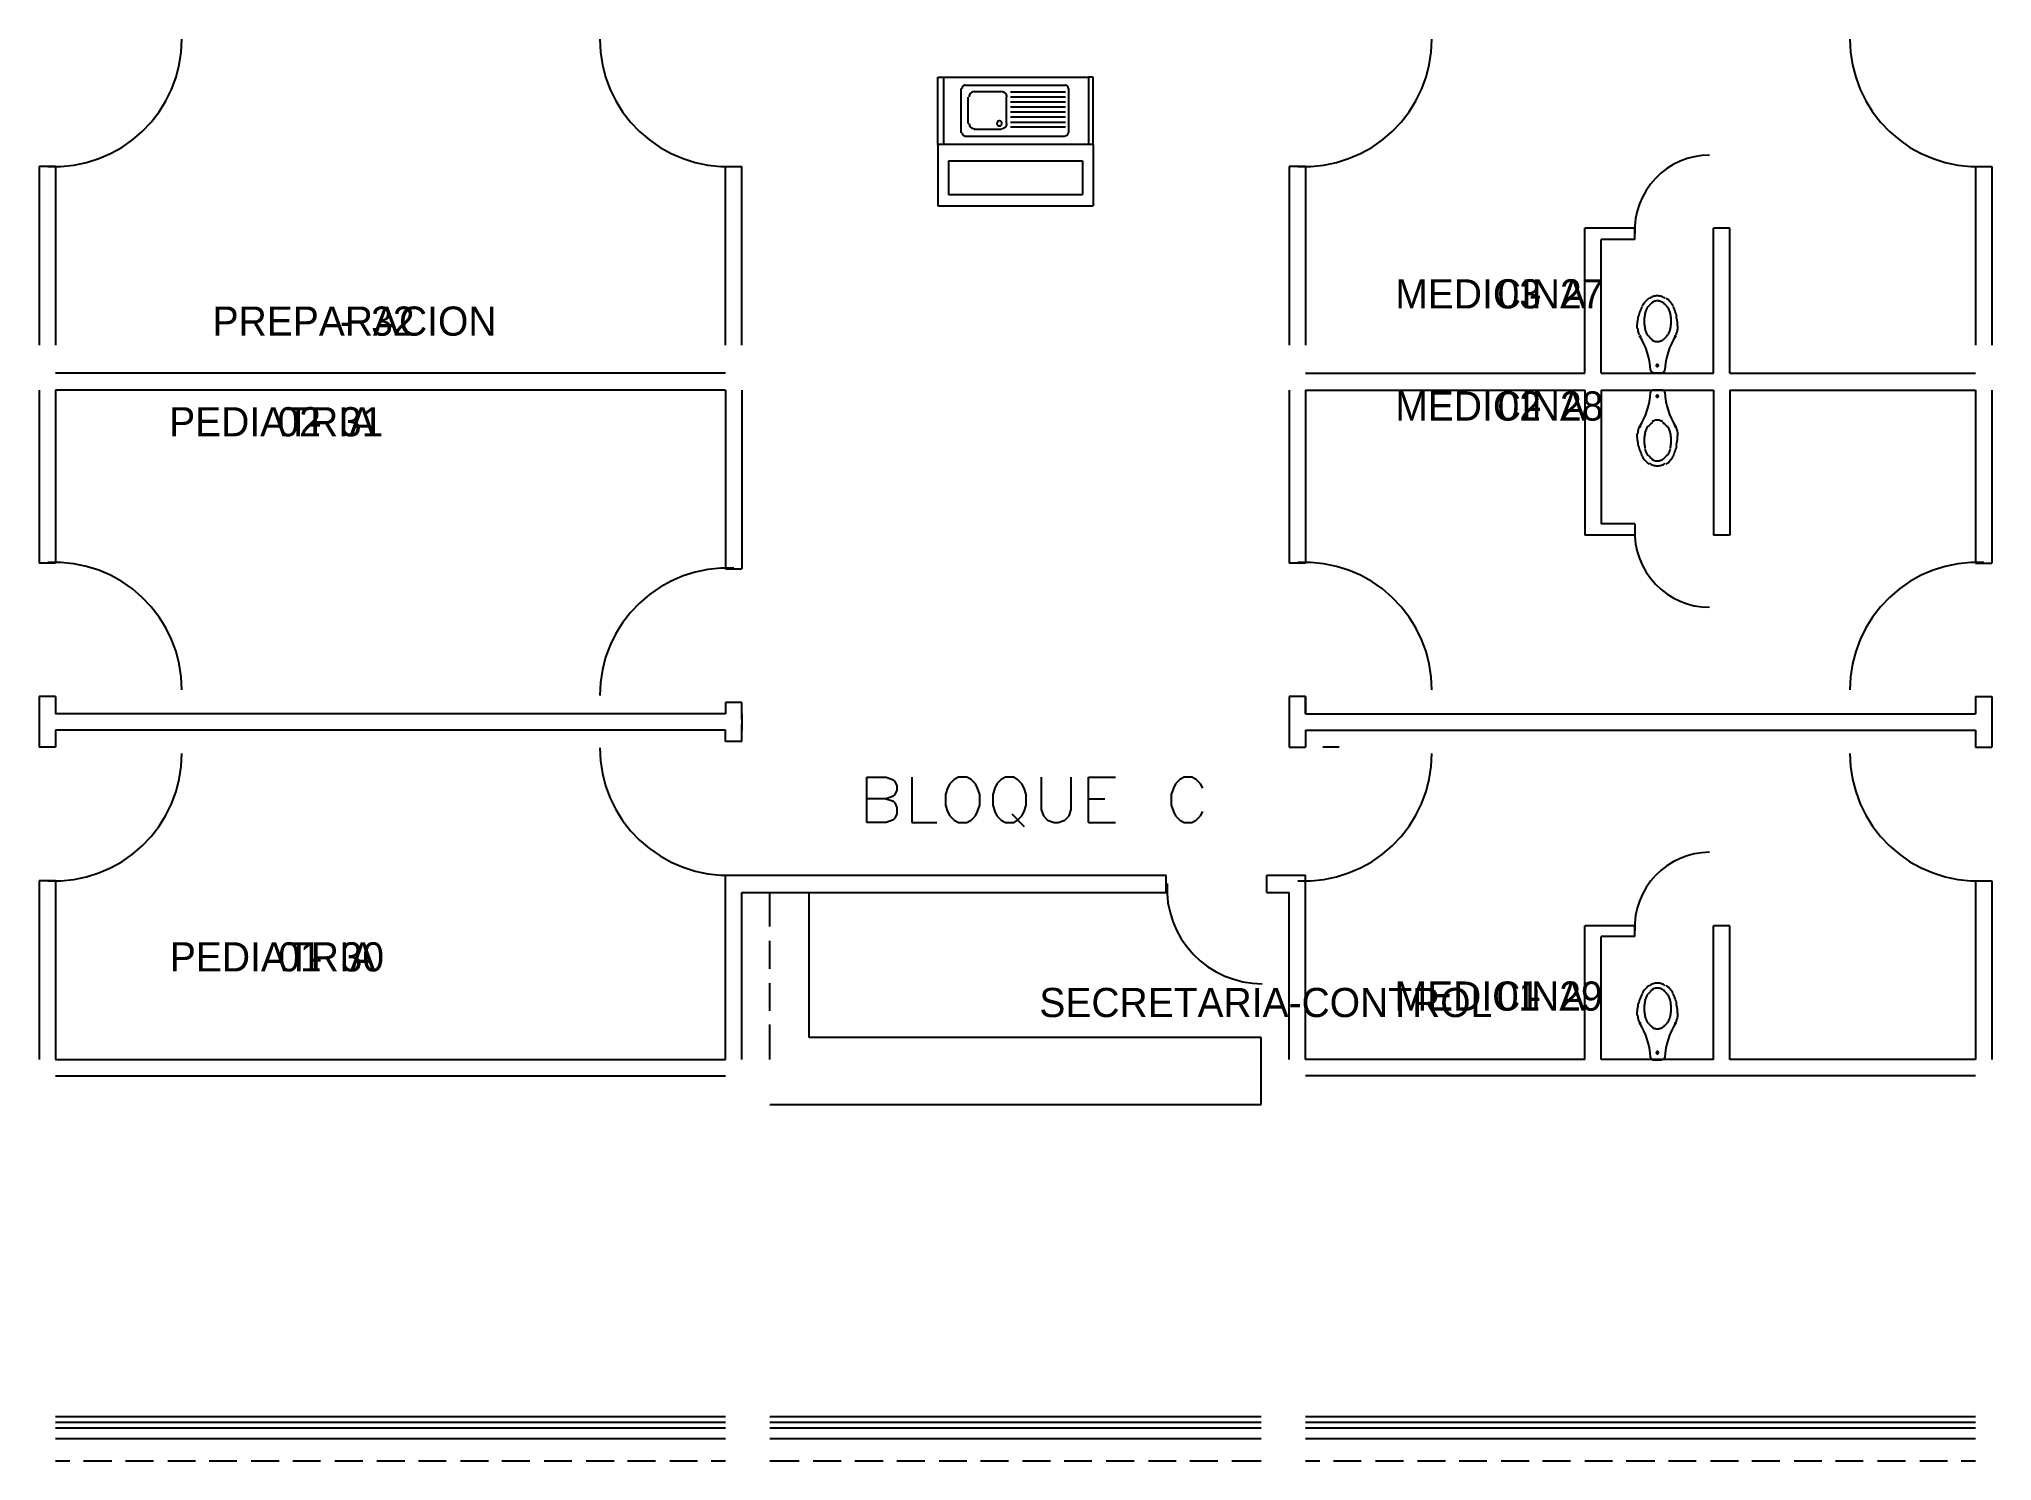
# Model space of a CAD drawing. Header units: metres. Extents: x 0 to 61, y 0 to 90.7.
# Drawn here: x 5.09 to 18.48, y 56.13 to 65.88 of the extents above; entities that cross this region are included whole.
import ezdxf

# ---------------------------------------------------------------- set-up
doc = ezdxf.new("R2010")
doc.units = ezdxf.units.M
for name, color, linetype in [('MURO_REAL', 7, 'Continuous'), ('PUERTA_REAL', 7, 'Continuous'), ('ROTULO_REAL', 7, 'Continuous')]:
    doc.layers.add(name, color=color, linetype=linetype)

msp = doc.modelspace()

# ---------------------------------------------------------------- texts
at = {"layer": 'ROTULO_REAL'}
for s, p in [('MEDICINA', (14.389, 64.033)), ('03', (15.09, 64.033)), ('27', (15.518, 64.033)), ('PREPARACION', (6.279, 63.846)), ('32', (7.366, 63.846)), ('-', (15.304, 64.033)), ('-', (7.152, 63.846)), ('PEDIATRIA', (5.981, 63.156)), ('02', (6.724, 63.156)), ('31', (7.152, 63.156)), ('MEDICINA', (14.389, 63.264)), ('02', (15.09, 63.264)), ('-', (15.304, 63.264)), ('28', (15.518, 63.264)), ('-', (6.938, 63.156)), ('PEDIATRIA', (5.986, 59.487)), ('01', (6.729, 59.487)), ('30', (7.157, 59.487)), ('-', (6.943, 59.487)), ('SECRETARIA-CONTROL', (11.948, 59.174)), ('MEDICINA', (14.384, 59.218)), ('01', (15.085, 59.218)), ('29', (15.513, 59.218)), ('-', (15.299, 59.218))]:
    msp.add_text(s, height=0.2, dxfattribs=at).set_placement(p)

# ---------------------------------------------------------------- linework, layer by layer
at = {"layer": 'MURO_REAL'}
for p, q in [((11.251, 65.158), (11.251, 65.618)), ((11.251, 65.618), (11.29, 65.618)), ((11.29, 65.618), (12.284, 65.618)), ((11.29, 65.618), (11.29, 65.158)), ((12.318, 65.618), (12.284, 65.618)), ((12.284, 65.618), (12.284, 65.158)), ((12.318, 65.158), (12.318, 65.618)), ((11.412, 65.236), (11.412, 65.54)), ((11.437, 65.564), (12.122, 65.564)), ((11.5, 65.52), (11.687, 65.52)), ((12.127, 65.515), (11.75, 65.515)), ((12.147, 65.54), (12.147, 65.236)), ((11.461, 65.3), (11.461, 65.481)), ((11.721, 65.481), (11.721, 65.3)), ((12.127, 65.481), (11.75, 65.481)), ((12.127, 65.447), (11.75, 65.447)), ((12.127, 65.412), (11.75, 65.412)), ((12.127, 65.378), (11.75, 65.378)), ((11.687, 65.26), (11.5, 65.26)), ((12.127, 65.344), (11.75, 65.344)), ((12.127, 65.309), (11.75, 65.309)), ((12.127, 65.275), (11.75, 65.275)), ((11.251, 65.158), (11.251, 64.736)), ((12.318, 65.158), (11.251, 65.158)), ((12.122, 65.211), (11.437, 65.211)), ((12.318, 65.158), (12.318, 64.736)), ((5.202, 65.006), (5.089, 65.006)), ((5.089, 65.006), (5.089, 63.781)), ((5.202, 65.006), (5.202, 63.781)), ((9.796, 63.781), (9.796, 65.006)), ((9.796, 65.006), (9.909, 65.006)), ((9.909, 63.781), (9.909, 65.006)), ((11.324, 65.045), (11.324, 64.815)), ((11.324, 65.045), (12.245, 65.045)), ((12.245, 65.045), (12.245, 64.815)), ((13.773, 65.006), (13.66, 65.006)), ((13.66, 65.006), (13.66, 63.781)), ((13.773, 65.006), (13.773, 63.781)), ((18.367, 65.006), (18.367, 63.781)), ((18.367, 65.006), (18.48, 65.006)), ((18.48, 65.006), (18.48, 63.781)), ((11.324, 64.815), (12.245, 64.815)), ((11.251, 64.736), (12.318, 64.736)), ((16.031, 64.584), (15.688, 64.584)), ((15.688, 63.59), (15.688, 64.584)), ((16.031, 64.506), (16.031, 64.584)), ((16.682, 64.584), (16.57, 64.584)), ((16.57, 63.59), (16.57, 64.584)), ((16.682, 63.59), (16.682, 64.584)), ((16.031, 64.506), (15.801, 64.506)), ((15.801, 63.59), (15.801, 64.506)), ((9.796, 63.59), (5.202, 63.59)), ((13.773, 63.59), (15.688, 63.59)), ((15.801, 63.59), (16.57, 63.59)), ((16.217, 63.59), (16.153, 63.59)), ((16.682, 63.59), (18.367, 63.59)), ((5.089, 63.473), (5.089, 62.287)), ((9.796, 63.473), (5.202, 63.473)), ((5.202, 63.473), (5.202, 62.287)), ((9.796, 63.473), (9.796, 62.248)), ((9.909, 63.473), (9.909, 62.248)), ((13.66, 63.473), (13.66, 62.287)), ((13.773, 63.473), (15.688, 63.473)), ((13.773, 63.473), (13.773, 62.287)), ((15.688, 63.473), (15.688, 62.478)), ((15.801, 63.473), (16.57, 63.473)), ((15.801, 63.473), (15.801, 62.557)), ((16.217, 63.473), (16.153, 63.473)), ((16.57, 63.473), (16.57, 62.478)), ((16.682, 63.473), (18.367, 63.473)), ((16.682, 63.473), (16.682, 62.478)), ((18.367, 63.473), (18.367, 62.287)), ((18.48, 63.473), (18.48, 62.287)), ((16.031, 62.557), (15.801, 62.557)), ((16.031, 62.557), (16.031, 62.478)), ((16.031, 62.478), (15.688, 62.478)), ((16.682, 62.478), (16.57, 62.478)), ((5.202, 62.287), (5.089, 62.287)), ((13.773, 62.287), (13.66, 62.287)), ((18.367, 62.287), (18.48, 62.287)), ((9.796, 62.248), (9.909, 62.248)), ((5.089, 61.371), (5.089, 61.024)), ((5.202, 61.371), (5.089, 61.371)), ((5.089, 61.371), (5.089, 61.024)), ((5.202, 61.371), (5.202, 61.254)), ((5.202, 61.371), (5.202, 61.254)), ((9.909, 61.332), (9.796, 61.332)), ((9.796, 61.332), (9.796, 61.254)), ((9.909, 61.215), (9.909, 61.332)), ((13.773, 61.371), (13.66, 61.371)), ((13.66, 61.371), (13.66, 61.024)), ((13.66, 61.371), (13.66, 61.254)), ((13.773, 61.254), (13.773, 61.371)), ((13.773, 61.371), (13.773, 61.254)), ((18.367, 61.371), (18.367, 61.254)), ((18.367, 61.371), (18.48, 61.371)), ((18.367, 61.371), (18.367, 61.254)), ((18.48, 61.371), (18.48, 61.024)), ((18.48, 61.371), (18.48, 61.024)), ((9.796, 61.254), (5.202, 61.254)), ((9.909, 61.254), (9.909, 61.141)), ((13.66, 61.254), (13.66, 61.141)), ((13.773, 61.254), (18.367, 61.254)), ((9.796, 61.141), (5.202, 61.141)), ((5.202, 61.141), (5.202, 61.024)), ((5.202, 61.141), (5.202, 61.024)), ((9.796, 61.063), (9.796, 61.141)), ((9.909, 61.063), (9.909, 61.18)), ((13.773, 61.141), (18.367, 61.141)), ((13.773, 61.141), (13.773, 61.024)), ((18.367, 61.141), (18.367, 61.024)), ((18.367, 61.141), (18.367, 61.024)), ((5.202, 61.024), (5.089, 61.024)), ((9.909, 61.063), (9.796, 61.063)), ((13.66, 61.024), (13.773, 61.024)), ((14.003, 61.024), (13.891, 61.024)), ((18.367, 61.024), (18.48, 61.024)), ((10.766, 60.509), (10.766, 60.818)), ((10.766, 60.818), (10.898, 60.818)), ((10.898, 60.818), (10.942, 60.803)), ((10.942, 60.803), (10.957, 60.789)), ((11.074, 60.818), (11.074, 60.509)), ((11.363, 60.803), (11.334, 60.774)), ((11.393, 60.818), (11.363, 60.803)), ((11.451, 60.818), (11.393, 60.818)), ((11.481, 60.803), (11.451, 60.818)), ((11.51, 60.774), (11.481, 60.803)), ((11.687, 60.803), (11.657, 60.774)), ((11.716, 60.818), (11.687, 60.803)), ((11.775, 60.818), (11.716, 60.818)), ((11.799, 60.803), (11.775, 60.818)), ((11.829, 60.774), (11.799, 60.803)), ((11.961, 60.818), (11.961, 60.598)), ((12.167, 60.598), (12.167, 60.818)), ((12.284, 60.509), (12.284, 60.818)), ((12.284, 60.818), (12.47, 60.818)), ((12.911, 60.803), (12.882, 60.774)), ((12.94, 60.818), (12.911, 60.803)), ((12.994, 60.818), (12.94, 60.818)), ((13.024, 60.803), (12.994, 60.818)), ((13.053, 60.774), (13.024, 60.803)), ((10.898, 60.671), (10.766, 60.671)), ((10.942, 60.686), (10.898, 60.671)), ((10.898, 60.671), (10.942, 60.656)), ((10.957, 60.7), (10.942, 60.686)), ((10.957, 60.789), (10.971, 60.759)), ((10.971, 60.73), (10.957, 60.7)), ((10.971, 60.759), (10.971, 60.73)), ((11.319, 60.744), (11.304, 60.7)), ((11.304, 60.7), (11.304, 60.627)), ((11.334, 60.774), (11.319, 60.744)), ((11.525, 60.744), (11.51, 60.774)), ((11.54, 60.7), (11.525, 60.744)), ((11.54, 60.627), (11.54, 60.7)), ((11.642, 60.744), (11.628, 60.7)), ((11.628, 60.7), (11.628, 60.627)), ((11.657, 60.774), (11.642, 60.744)), ((11.843, 60.744), (11.829, 60.774)), ((11.858, 60.7), (11.843, 60.744)), ((11.858, 60.627), (11.858, 60.7)), ((12.284, 60.671), (12.397, 60.671)), ((12.867, 60.744), (12.852, 60.7)), ((12.852, 60.7), (12.852, 60.627)), ((12.882, 60.774), (12.867, 60.744)), ((13.068, 60.744), (13.053, 60.774)), ((10.942, 60.656), (10.957, 60.642)), ((10.957, 60.539), (10.942, 60.524)), ((10.957, 60.642), (10.971, 60.612)), ((10.971, 60.568), (10.957, 60.539)), ((10.971, 60.612), (10.971, 60.568)), ((11.304, 60.627), (11.319, 60.583)), ((11.319, 60.583), (11.334, 60.553)), ((11.334, 60.553), (11.363, 60.524)), ((11.481, 60.524), (11.51, 60.553)), ((11.51, 60.553), (11.525, 60.583)), ((11.525, 60.583), (11.54, 60.627)), ((11.628, 60.627), (11.642, 60.583)), ((11.642, 60.583), (11.657, 60.553)), ((11.657, 60.553), (11.687, 60.524)), ((11.76, 60.568), (11.843, 60.48)), ((11.799, 60.524), (11.829, 60.553)), ((11.829, 60.553), (11.843, 60.583)), ((11.843, 60.583), (11.858, 60.627)), ((11.961, 60.598), (11.976, 60.553)), ((11.976, 60.553), (12.005, 60.524)), ((12.122, 60.524), (12.152, 60.553)), ((12.152, 60.553), (12.167, 60.598)), ((12.852, 60.627), (12.867, 60.583)), ((12.867, 60.583), (12.882, 60.553)), ((12.882, 60.553), (12.911, 60.524)), ((13.024, 60.524), (13.053, 60.553)), ((13.053, 60.553), (13.068, 60.583)), ((10.898, 60.509), (10.766, 60.509)), ((10.942, 60.524), (10.898, 60.509)), ((11.074, 60.509), (11.246, 60.509)), ((11.363, 60.524), (11.393, 60.509)), ((11.393, 60.509), (11.451, 60.509)), ((11.451, 60.509), (11.481, 60.524)), ((11.687, 60.524), (11.716, 60.509)), ((11.716, 60.509), (11.775, 60.509)), ((11.775, 60.509), (11.799, 60.524)), ((12.005, 60.524), (12.049, 60.509)), ((12.049, 60.509), (12.078, 60.509)), ((12.078, 60.509), (12.122, 60.524)), ((12.284, 60.509), (12.47, 60.509)), ((12.911, 60.524), (12.94, 60.509)), ((12.94, 60.509), (12.994, 60.509)), ((12.994, 60.509), (13.024, 60.524)), ((9.796, 58.883), (9.796, 60.147)), ((9.796, 60.147), (12.818, 60.147)), ((12.818, 60.029), (12.818, 60.147)), ((13.509, 60.147), (13.773, 60.147)), ((13.509, 60.029), (13.509, 60.147)), ((13.773, 58.883), (13.773, 60.147)), ((5.202, 60.108), (5.089, 60.108)), ((5.089, 60.108), (5.089, 58.883)), ((5.202, 60.108), (5.202, 58.883)), ((9.909, 60.029), (12.818, 60.029)), ((9.909, 58.883), (9.909, 60.029)), ((10.1, 59.794), (10.1, 60.029)), ((10.369, 59.035), (10.369, 60.029)), ((13.509, 60.029), (13.66, 60.029)), ((13.66, 58.883), (13.66, 60.029)), ((18.367, 60.108), (18.367, 58.883)), ((18.367, 60.108), (18.48, 60.108)), ((18.48, 60.108), (18.48, 58.883)), ((16.031, 59.799), (15.688, 59.799)), ((15.688, 58.883), (15.688, 59.799)), ((16.031, 59.726), (15.801, 59.726)), ((15.801, 58.883), (15.801, 59.726)), ((16.031, 59.726), (16.031, 59.799)), ((16.682, 59.799), (16.57, 59.799)), ((16.57, 58.883), (16.57, 59.799)), ((16.682, 58.883), (16.682, 59.799)), ((10.1, 59.505), (10.1, 59.696)), ((10.1, 59.216), (10.1, 59.407)), ((10.1, 58.883), (10.1, 59.123)), ((13.469, 59.035), (10.369, 59.035)), ((13.469, 58.575), (13.469, 59.035)), ((5.202, 58.883), (9.796, 58.883)), ((15.688, 58.883), (13.773, 58.883)), ((16.57, 58.883), (15.801, 58.883)), ((16.217, 58.878), (16.153, 58.878)), ((18.367, 58.883), (16.682, 58.883)), ((5.202, 58.771), (9.796, 58.771)), ((18.367, 58.771), (13.773, 58.771)), ((10.1, 58.575), (13.469, 58.575)), ((9.796, 56.434), (5.202, 56.434)), ((9.796, 56.395), (5.202, 56.395)), ((13.469, 56.434), (10.1, 56.434)), ((13.469, 56.395), (10.1, 56.395)), ((18.367, 56.434), (13.773, 56.434)), ((18.367, 56.395), (13.773, 56.395)), ((9.796, 56.356), (5.202, 56.356)), ((9.796, 56.282), (5.202, 56.282)), ((13.469, 56.356), (10.1, 56.356)), ((13.469, 56.282), (10.1, 56.282)), ((18.367, 56.356), (13.773, 56.356)), ((18.367, 56.282), (13.773, 56.282)), ((5.202, 56.131), (5.3, 56.131)), ((5.393, 56.131), (5.589, 56.131)), ((5.682, 56.131), (5.873, 56.131)), ((5.971, 56.131), (6.162, 56.131)), ((6.255, 56.131), (6.446, 56.131)), ((6.544, 56.131), (6.735, 56.131)), ((6.828, 56.131), (7.019, 56.131)), ((7.117, 56.131), (7.308, 56.131)), ((7.406, 56.131), (7.597, 56.131)), ((7.69, 56.131), (7.881, 56.131)), ((7.979, 56.131), (8.17, 56.131)), ((8.263, 56.131), (8.454, 56.131)), ((8.552, 56.131), (8.743, 56.131)), ((8.841, 56.131), (9.032, 56.131)), ((9.125, 56.131), (9.316, 56.131)), ((9.414, 56.131), (9.605, 56.131)), ((9.698, 56.131), (9.796, 56.131)), ((10.1, 56.131), (10.3, 56.131)), ((10.398, 56.131), (10.589, 56.131)), ((10.682, 56.131), (10.878, 56.131)), ((10.971, 56.131), (11.162, 56.131)), ((11.26, 56.131), (11.451, 56.131)), ((11.544, 56.131), (11.736, 56.131)), ((11.833, 56.131), (12.024, 56.131)), ((12.118, 56.131), (12.309, 56.131)), ((12.407, 56.131), (12.598, 56.131)), ((12.696, 56.131), (12.887, 56.131)), ((12.98, 56.131), (13.171, 56.131)), ((13.269, 56.131), (13.469, 56.131)), ((13.773, 56.131), (13.871, 56.131)), ((13.964, 56.131), (14.155, 56.131)), ((14.253, 56.131), (14.444, 56.131)), ((14.542, 56.131), (14.733, 56.131)), ((14.826, 56.131), (15.017, 56.131)), ((15.115, 56.131), (15.306, 56.131)), ((15.399, 56.131), (15.59, 56.131)), ((15.688, 56.131), (15.879, 56.131)), ((15.972, 56.131), (16.168, 56.131)), ((16.261, 56.131), (16.452, 56.131)), ((16.55, 56.131), (16.741, 56.131)), ((16.834, 56.131), (17.025, 56.131)), ((17.123, 56.131), (17.314, 56.131)), ((17.407, 56.131), (17.598, 56.131)), ((17.696, 56.131), (17.887, 56.131)), ((17.985, 56.131), (18.176, 56.131)), ((18.269, 56.131), (18.367, 56.131))]:
    msp.add_line(p, q, dxfattribs=at)
at = {"layer": 'PUERTA_REAL'}
for points in [[(5.796, 65.246), (5.858, 65.311), (5.912, 65.381), (5.959, 65.456), (5.998, 65.535), (6.028, 65.618), (6.05, 65.703), (6.064, 65.791), (6.069, 65.88)], [(8.934, 65.88), (8.938, 65.791), (8.952, 65.703), (8.974, 65.618), (9.005, 65.535), (9.044, 65.456), (9.09, 65.381), (9.144, 65.311), (9.206, 65.246)], [(14.368, 65.246), (14.429, 65.311), (14.484, 65.381), (14.53, 65.456), (14.569, 65.535), (14.6, 65.618), (14.622, 65.703), (14.635, 65.791), (14.64, 65.88)], [(17.505, 65.88), (17.51, 65.791), (17.523, 65.703), (17.546, 65.618), (17.576, 65.535), (17.615, 65.456), (17.662, 65.381), (17.716, 65.311), (17.777, 65.246)], [(11.439, 65.564), (11.435, 65.564), (11.431, 65.562), (11.427, 65.56), (11.424, 65.558), (11.421, 65.554), (11.419, 65.551), (11.418, 65.546), (11.417, 65.542)], [(11.503, 65.52), (11.495, 65.519), (11.489, 65.517), (11.482, 65.514), (11.477, 65.509), (11.472, 65.504), (11.469, 65.498), (11.467, 65.491), (11.466, 65.483)], [(11.726, 65.483), (11.725, 65.491), (11.723, 65.498), (11.719, 65.504), (11.715, 65.509), (11.71, 65.514), (11.703, 65.517), (11.696, 65.519), (11.689, 65.52)], [(12.147, 65.542), (12.146, 65.546), (12.145, 65.551), (12.143, 65.554), (12.14, 65.558), (12.137, 65.56), (12.133, 65.562), (12.129, 65.564), (12.125, 65.564)], [(5.149, 65.007), (5.239, 65.007), (5.327, 65.016), (5.414, 65.034), (5.498, 65.06), (5.578, 65.095), (5.656, 65.137), (5.729, 65.188), (5.796, 65.246)], [(9.206, 65.246), (9.274, 65.188), (9.347, 65.137), (9.424, 65.095), (9.505, 65.06), (9.589, 65.034), (9.675, 65.016), (9.764, 65.007), (9.853, 65.007)], [(11.417, 65.238), (11.418, 65.234), (11.419, 65.23), (11.421, 65.226), (11.424, 65.223), (11.427, 65.22), (11.431, 65.218), (11.435, 65.217), (11.439, 65.216)], [(11.466, 65.302), (11.467, 65.295), (11.469, 65.288), (11.472, 65.281), (11.477, 65.276), (11.482, 65.272), (11.489, 65.268), (11.495, 65.266), (11.503, 65.265)], [(11.674, 65.319), (11.671, 65.319), (11.668, 65.318), (11.665, 65.316), (11.662, 65.314), (11.66, 65.312), (11.658, 65.309), (11.657, 65.305), (11.657, 65.302)], [(11.657, 65.302), (11.657, 65.299), (11.658, 65.295), (11.66, 65.292), (11.662, 65.29), (11.665, 65.288), (11.668, 65.286), (11.671, 65.285), (11.674, 65.285)], [(11.691, 65.302), (11.691, 65.305), (11.69, 65.309), (11.689, 65.312), (11.686, 65.314), (11.684, 65.316), (11.681, 65.318), (11.678, 65.319), (11.674, 65.319)], [(11.674, 65.285), (11.678, 65.285), (11.681, 65.286), (11.684, 65.288), (11.686, 65.29), (11.689, 65.292), (11.69, 65.295), (11.691, 65.299), (11.691, 65.302)], [(11.689, 65.265), (11.696, 65.266), (11.703, 65.268), (11.71, 65.272), (11.715, 65.276), (11.719, 65.281), (11.723, 65.288), (11.725, 65.295), (11.726, 65.302)], [(12.125, 65.216), (12.129, 65.217), (12.133, 65.218), (12.137, 65.22), (12.14, 65.223), (12.143, 65.226), (12.145, 65.23), (12.146, 65.234), (12.147, 65.238)], [(13.721, 65.007), (13.81, 65.007), (13.899, 65.016), (13.985, 65.034), (14.069, 65.06), (14.15, 65.095), (14.227, 65.137), (14.3, 65.188), (14.368, 65.246)], [(17.777, 65.246), (17.845, 65.188), (17.918, 65.137), (17.995, 65.095), (18.076, 65.06), (18.16, 65.034), (18.247, 65.016), (18.335, 65.007), (18.424, 65.007)], [(16.543, 65.084), (16.491, 65.081), (16.439, 65.073), (16.389, 65.06), (16.341, 65.043), (16.295, 65.02), (16.251, 64.993), (16.21, 64.961), (16.172, 64.925)], [(16.172, 64.925), (16.138, 64.885), (16.108, 64.842), (16.083, 64.797), (16.063, 64.75), (16.047, 64.701), (16.037, 64.65), (16.032, 64.598), (16.032, 64.546)], [(16.082, 64.045), (16.078, 64.037), (16.074, 64.029), (16.07, 64.021), (16.067, 64.013), (16.064, 64.004), (16.061, 63.995), (16.059, 63.987), (16.057, 63.978)], [(16.128, 64.103), (16.121, 64.097), (16.115, 64.091), (16.108, 64.084), (16.102, 64.078), (16.096, 64.071), (16.091, 64.063), (16.086, 64.055), (16.081, 64.048)], [(16.12, 64.044), (16.117, 64.039), (16.114, 64.034), (16.111, 64.028), (16.109, 64.023), (16.106, 64.017), (16.104, 64.012), (16.102, 64.006), (16.1, 64)], [(16.155, 64.074), (16.15, 64.071), (16.146, 64.068), (16.141, 64.064), (16.137, 64.061), (16.133, 64.057), (16.129, 64.052), (16.126, 64.048), (16.123, 64.044)], [(16.185, 64.119), (16.178, 64.119), (16.171, 64.118), (16.163, 64.116), (16.156, 64.114), (16.149, 64.112), (16.143, 64.109), (16.136, 64.105), (16.13, 64.1)], [(16.185, 64.085), (16.181, 64.085), (16.176, 64.084), (16.172, 64.083), (16.167, 64.082), (16.163, 64.081), (16.159, 64.079), (16.155, 64.077), (16.151, 64.075)], [(16.24, 64.1), (16.234, 64.105), (16.228, 64.109), (16.221, 64.112), (16.214, 64.114), (16.207, 64.116), (16.2, 64.118), (16.193, 64.119), (16.185, 64.119)], [(16.22, 64.075), (16.216, 64.077), (16.212, 64.079), (16.208, 64.081), (16.203, 64.082), (16.199, 64.083), (16.194, 64.084), (16.19, 64.085), (16.185, 64.085)], [(16.253, 64.044), (16.25, 64.048), (16.246, 64.052), (16.242, 64.057), (16.238, 64.061), (16.234, 64.064), (16.23, 64.068), (16.225, 64.071), (16.221, 64.074)], [(16.294, 64.048), (16.29, 64.055), (16.285, 64.063), (16.279, 64.071), (16.274, 64.078), (16.267, 64.084), (16.261, 64.091), (16.254, 64.097), (16.247, 64.103)], [(16.275, 64), (16.274, 64.006), (16.272, 64.012), (16.269, 64.017), (16.267, 64.023), (16.264, 64.028), (16.261, 64.034), (16.258, 64.039), (16.255, 64.044)], [(16.319, 63.978), (16.316, 63.987), (16.314, 63.995), (16.311, 64.004), (16.308, 64.013), (16.305, 64.021), (16.301, 64.029), (16.298, 64.037), (16.293, 64.045)], [(16.055, 63.981), (16.053, 63.971), (16.051, 63.96), (16.049, 63.95), (16.048, 63.939), (16.047, 63.928), (16.046, 63.918), (16.046, 63.907), (16.046, 63.896)], [(16.051, 63.896), (16.051, 63.891), (16.051, 63.885), (16.052, 63.879), (16.054, 63.873), (16.055, 63.868), (16.057, 63.863), (16.059, 63.857), (16.062, 63.852)], [(16.102, 64), (16.1, 63.993), (16.099, 63.987), (16.098, 63.98), (16.097, 63.973), (16.096, 63.966), (16.095, 63.959), (16.095, 63.952), (16.095, 63.945)], [(16.095, 63.945), (16.095, 63.938), (16.095, 63.931), (16.096, 63.924), (16.097, 63.918), (16.098, 63.911), (16.099, 63.904), (16.1, 63.897), (16.102, 63.89)], [(16.1, 63.89), (16.102, 63.885), (16.104, 63.879), (16.106, 63.873), (16.109, 63.868), (16.111, 63.862), (16.114, 63.857), (16.117, 63.852), (16.12, 63.847)], [(16.255, 63.847), (16.258, 63.852), (16.261, 63.857), (16.264, 63.862), (16.267, 63.868), (16.269, 63.873), (16.272, 63.879), (16.274, 63.885), (16.275, 63.89)], [(16.281, 63.945), (16.281, 63.952), (16.28, 63.959), (16.28, 63.966), (16.279, 63.973), (16.278, 63.98), (16.277, 63.987), (16.275, 63.993), (16.273, 64)], [(16.273, 63.89), (16.275, 63.897), (16.277, 63.904), (16.278, 63.911), (16.279, 63.918), (16.28, 63.924), (16.28, 63.931), (16.281, 63.938), (16.281, 63.945)], [(16.313, 63.852), (16.316, 63.857), (16.318, 63.863), (16.32, 63.868), (16.322, 63.873), (16.323, 63.879), (16.324, 63.885), (16.325, 63.891), (16.325, 63.896)], [(16.325, 63.896), (16.325, 63.907), (16.324, 63.918), (16.324, 63.928), (16.323, 63.939), (16.321, 63.95), (16.32, 63.96), (16.318, 63.971), (16.316, 63.981)], [(16.138, 63.609), (16.136, 63.64), (16.131, 63.672), (16.125, 63.702), (16.117, 63.732), (16.106, 63.762), (16.094, 63.791), (16.08, 63.819), (16.064, 63.846)], [(16.065, 63.85), (16.066, 63.849), (16.067, 63.848), (16.067, 63.847), (16.068, 63.845), (16.069, 63.844), (16.069, 63.843), (16.07, 63.842), (16.071, 63.841)], [(16.123, 63.847), (16.126, 63.843), (16.129, 63.838), (16.133, 63.834), (16.137, 63.83), (16.141, 63.826), (16.146, 63.823), (16.15, 63.819), (16.155, 63.816)], [(16.151, 63.815), (16.155, 63.813), (16.159, 63.811), (16.163, 63.81), (16.167, 63.808), (16.172, 63.807), (16.176, 63.806), (16.181, 63.806), (16.185, 63.806)], [(16.185, 63.806), (16.19, 63.806), (16.194, 63.806), (16.199, 63.807), (16.203, 63.808), (16.208, 63.81), (16.212, 63.811), (16.216, 63.813), (16.22, 63.815)], [(16.221, 63.816), (16.225, 63.819), (16.23, 63.823), (16.234, 63.826), (16.238, 63.83), (16.242, 63.834), (16.246, 63.838), (16.25, 63.843), (16.253, 63.847)], [(16.312, 63.846), (16.296, 63.819), (16.282, 63.791), (16.269, 63.762), (16.259, 63.732), (16.251, 63.702), (16.244, 63.672), (16.24, 63.64), (16.237, 63.609)], [(16.305, 63.841), (16.305, 63.842), (16.306, 63.843), (16.307, 63.844), (16.308, 63.845), (16.308, 63.847), (16.309, 63.848), (16.31, 63.849), (16.31, 63.85)], [(16.139, 63.611), (16.139, 63.608), (16.14, 63.605), (16.142, 63.602), (16.144, 63.6), (16.147, 63.598), (16.149, 63.596), (16.153, 63.595), (16.156, 63.595)], [(16.185, 63.649), (16.184, 63.649), (16.182, 63.648), (16.181, 63.648), (16.18, 63.647), (16.179, 63.646), (16.179, 63.644), (16.178, 63.643), (16.178, 63.642)], [(16.178, 63.642), (16.178, 63.64), (16.179, 63.639), (16.179, 63.638), (16.18, 63.636), (16.181, 63.636), (16.182, 63.635), (16.184, 63.634), (16.185, 63.634)], [(16.193, 63.642), (16.193, 63.643), (16.192, 63.644), (16.191, 63.646), (16.191, 63.647), (16.189, 63.648), (16.188, 63.648), (16.187, 63.649), (16.185, 63.649)], [(16.185, 63.634), (16.187, 63.634), (16.188, 63.635), (16.189, 63.636), (16.191, 63.636), (16.191, 63.638), (16.192, 63.639), (16.193, 63.64), (16.193, 63.642)], [(16.22, 63.595), (16.223, 63.595), (16.226, 63.596), (16.229, 63.598), (16.231, 63.6), (16.234, 63.602), (16.235, 63.605), (16.236, 63.608), (16.237, 63.611)], [(16.064, 63.222), (16.08, 63.249), (16.094, 63.277), (16.106, 63.306), (16.117, 63.335), (16.125, 63.365), (16.131, 63.396), (16.136, 63.427), (16.138, 63.459)], [(16.156, 63.473), (16.153, 63.472), (16.149, 63.471), (16.147, 63.47), (16.144, 63.468), (16.142, 63.465), (16.14, 63.463), (16.139, 63.46), (16.139, 63.456)], [(16.185, 63.438), (16.184, 63.438), (16.182, 63.438), (16.181, 63.437), (16.18, 63.436), (16.179, 63.435), (16.179, 63.434), (16.178, 63.432), (16.178, 63.431)], [(16.178, 63.431), (16.178, 63.43), (16.179, 63.428), (16.179, 63.427), (16.18, 63.426), (16.181, 63.425), (16.182, 63.424), (16.184, 63.424), (16.185, 63.424)], [(16.193, 63.431), (16.193, 63.432), (16.192, 63.434), (16.191, 63.435), (16.191, 63.436), (16.189, 63.437), (16.188, 63.438), (16.187, 63.438), (16.185, 63.438)], [(16.185, 63.424), (16.187, 63.424), (16.188, 63.424), (16.189, 63.425), (16.191, 63.426), (16.191, 63.427), (16.192, 63.428), (16.193, 63.43), (16.193, 63.431)], [(16.237, 63.456), (16.236, 63.46), (16.235, 63.463), (16.234, 63.465), (16.231, 63.468), (16.229, 63.47), (16.226, 63.471), (16.223, 63.472), (16.22, 63.473)], [(16.237, 63.459), (16.24, 63.427), (16.244, 63.396), (16.251, 63.365), (16.259, 63.335), (16.269, 63.306), (16.282, 63.277), (16.296, 63.249), (16.312, 63.222)], [(16.062, 63.221), (16.059, 63.215), (16.057, 63.21), (16.055, 63.205), (16.054, 63.199), (16.052, 63.194), (16.051, 63.188), (16.051, 63.182), (16.051, 63.176)], [(16.071, 63.227), (16.07, 63.226), (16.069, 63.225), (16.069, 63.223), (16.068, 63.222), (16.067, 63.221), (16.067, 63.22), (16.066, 63.219), (16.065, 63.218)], [(16.12, 63.226), (16.117, 63.221), (16.114, 63.216), (16.111, 63.21), (16.109, 63.205), (16.106, 63.199), (16.104, 63.194), (16.102, 63.188), (16.1, 63.182)], [(16.155, 63.251), (16.15, 63.248), (16.146, 63.245), (16.141, 63.242), (16.137, 63.238), (16.133, 63.234), (16.129, 63.23), (16.126, 63.225), (16.123, 63.221)], [(16.185, 63.267), (16.181, 63.267), (16.176, 63.266), (16.172, 63.266), (16.167, 63.264), (16.163, 63.263), (16.159, 63.261), (16.155, 63.259), (16.151, 63.257)], [(16.22, 63.257), (16.216, 63.259), (16.212, 63.261), (16.208, 63.263), (16.203, 63.264), (16.199, 63.266), (16.194, 63.266), (16.19, 63.267), (16.185, 63.267)], [(16.253, 63.221), (16.25, 63.225), (16.246, 63.23), (16.242, 63.234), (16.238, 63.238), (16.234, 63.242), (16.23, 63.245), (16.225, 63.248), (16.221, 63.251)], [(16.275, 63.182), (16.274, 63.188), (16.272, 63.194), (16.269, 63.199), (16.267, 63.205), (16.264, 63.21), (16.261, 63.216), (16.258, 63.221), (16.255, 63.226)], [(16.31, 63.218), (16.31, 63.219), (16.309, 63.22), (16.308, 63.221), (16.308, 63.222), (16.307, 63.223), (16.306, 63.225), (16.305, 63.226), (16.305, 63.227)], [(16.325, 63.176), (16.325, 63.182), (16.324, 63.188), (16.323, 63.194), (16.322, 63.199), (16.32, 63.205), (16.318, 63.21), (16.316, 63.215), (16.313, 63.221)], [(16.046, 63.176), (16.046, 63.166), (16.046, 63.155), (16.047, 63.144), (16.048, 63.134), (16.049, 63.123), (16.051, 63.112), (16.053, 63.102), (16.055, 63.091)], [(16.057, 63.09), (16.059, 63.081), (16.061, 63.072), (16.064, 63.064), (16.067, 63.055), (16.07, 63.047), (16.074, 63.039), (16.078, 63.03), (16.082, 63.022)], [(16.102, 63.182), (16.1, 63.175), (16.099, 63.169), (16.098, 63.162), (16.097, 63.155), (16.096, 63.148), (16.095, 63.141), (16.095, 63.134), (16.095, 63.127)], [(16.095, 63.127), (16.095, 63.12), (16.095, 63.113), (16.096, 63.107), (16.097, 63.1), (16.098, 63.093), (16.099, 63.086), (16.1, 63.079), (16.102, 63.072)], [(16.281, 63.127), (16.281, 63.134), (16.28, 63.141), (16.28, 63.148), (16.279, 63.155), (16.278, 63.162), (16.277, 63.169), (16.275, 63.175), (16.273, 63.182)], [(16.273, 63.072), (16.275, 63.079), (16.277, 63.086), (16.278, 63.093), (16.279, 63.1), (16.28, 63.107), (16.28, 63.113), (16.281, 63.12), (16.281, 63.127)], [(16.293, 63.022), (16.298, 63.03), (16.301, 63.039), (16.305, 63.047), (16.308, 63.055), (16.311, 63.064), (16.314, 63.072), (16.316, 63.081), (16.319, 63.09)], [(16.316, 63.091), (16.318, 63.102), (16.32, 63.112), (16.321, 63.123), (16.323, 63.134), (16.324, 63.144), (16.324, 63.155), (16.325, 63.166), (16.325, 63.176)], [(16.081, 63.02), (16.086, 63.012), (16.091, 63.005), (16.096, 62.997), (16.102, 62.99), (16.108, 62.983), (16.115, 62.977), (16.121, 62.971), (16.128, 62.965)], [(16.1, 63.067), (16.102, 63.062), (16.104, 63.056), (16.106, 63.05), (16.109, 63.045), (16.111, 63.04), (16.114, 63.034), (16.117, 63.029), (16.12, 63.024)], [(16.123, 63.029), (16.126, 63.025), (16.129, 63.02), (16.133, 63.016), (16.137, 63.012), (16.141, 63.008), (16.146, 63.005), (16.15, 63.001), (16.155, 62.998)], [(16.13, 62.972), (16.136, 62.968), (16.143, 62.964), (16.149, 62.961), (16.156, 62.958), (16.163, 62.956), (16.171, 62.955), (16.178, 62.954), (16.185, 62.953)], [(16.151, 62.997), (16.155, 62.995), (16.159, 62.993), (16.163, 62.992), (16.167, 62.99), (16.172, 62.989), (16.176, 62.988), (16.181, 62.988), (16.185, 62.988)], [(16.185, 62.988), (16.19, 62.988), (16.194, 62.988), (16.199, 62.989), (16.203, 62.99), (16.208, 62.992), (16.212, 62.993), (16.216, 62.995), (16.22, 62.997)], [(16.185, 62.953), (16.193, 62.954), (16.2, 62.955), (16.207, 62.956), (16.214, 62.958), (16.221, 62.961), (16.228, 62.964), (16.234, 62.968), (16.24, 62.972)], [(16.221, 62.998), (16.225, 63.001), (16.23, 63.005), (16.234, 63.008), (16.238, 63.012), (16.242, 63.016), (16.246, 63.02), (16.25, 63.025), (16.253, 63.029)], [(16.247, 62.965), (16.254, 62.971), (16.261, 62.977), (16.267, 62.983), (16.274, 62.99), (16.279, 62.997), (16.285, 63.005), (16.29, 63.012), (16.294, 63.02)], [(16.255, 63.024), (16.258, 63.029), (16.261, 63.034), (16.264, 63.04), (16.267, 63.045), (16.269, 63.05), (16.272, 63.056), (16.274, 63.062), (16.275, 63.067)], [(16.032, 62.522), (16.032, 62.469), (16.037, 62.418), (16.047, 62.367), (16.063, 62.318), (16.083, 62.271), (16.108, 62.225), (16.138, 62.183), (16.172, 62.143)], [(5.796, 62.052), (5.729, 62.11), (5.656, 62.161), (5.578, 62.203), (5.498, 62.238), (5.414, 62.264), (5.327, 62.282), (5.239, 62.291), (5.149, 62.291)], [(14.368, 62.052), (14.3, 62.11), (14.227, 62.161), (14.15, 62.203), (14.069, 62.238), (13.985, 62.264), (13.899, 62.282), (13.81, 62.291), (13.721, 62.291)], [(18.424, 62.291), (18.335, 62.291), (18.247, 62.282), (18.16, 62.264), (18.076, 62.238), (17.995, 62.203), (17.918, 62.161), (17.845, 62.11), (17.777, 62.052)], [(9.853, 62.252), (9.764, 62.252), (9.675, 62.243), (9.589, 62.225), (9.505, 62.199), (9.424, 62.164), (9.347, 62.121), (9.274, 62.071), (9.206, 62.013)], [(16.172, 62.143), (16.21, 62.107), (16.251, 62.075), (16.295, 62.048), (16.341, 62.025), (16.389, 62.007), (16.439, 61.994), (16.491, 61.986), (16.543, 61.984)], [(6.069, 61.418), (6.064, 61.507), (6.05, 61.595), (6.028, 61.68), (5.998, 61.763), (5.959, 61.842), (5.912, 61.917), (5.858, 61.987), (5.796, 62.052)], [(9.206, 62.013), (9.144, 61.948), (9.09, 61.878), (9.044, 61.803), (9.005, 61.724), (8.974, 61.641), (8.952, 61.556), (8.938, 61.468), (8.934, 61.379)], [(14.64, 61.418), (14.635, 61.507), (14.622, 61.595), (14.6, 61.68), (14.569, 61.763), (14.53, 61.842), (14.484, 61.917), (14.429, 61.987), (14.368, 62.052)], [(17.777, 62.052), (17.716, 61.987), (17.662, 61.917), (17.615, 61.842), (17.576, 61.763), (17.546, 61.68), (17.523, 61.595), (17.51, 61.507), (17.505, 61.418)], [(5.796, 60.348), (5.858, 60.413), (5.912, 60.483), (5.959, 60.558), (5.998, 60.637), (6.028, 60.72), (6.05, 60.805), (6.064, 60.893), (6.069, 60.982)], [(8.934, 61.021), (8.938, 60.932), (8.952, 60.844), (8.974, 60.759), (9.005, 60.676), (9.044, 60.597), (9.09, 60.522), (9.144, 60.452), (9.206, 60.387)], [(14.368, 60.348), (14.429, 60.413), (14.484, 60.483), (14.53, 60.558), (14.569, 60.637), (14.6, 60.72), (14.622, 60.805), (14.635, 60.893), (14.64, 60.982)], [(17.505, 60.982), (17.51, 60.893), (17.523, 60.805), (17.546, 60.72), (17.576, 60.637), (17.615, 60.558), (17.662, 60.483), (17.716, 60.413), (17.777, 60.348)], [(5.149, 60.109), (5.239, 60.109), (5.327, 60.118), (5.414, 60.136), (5.498, 60.162), (5.578, 60.197), (5.656, 60.239), (5.729, 60.29), (5.796, 60.348)], [(9.206, 60.387), (9.274, 60.329), (9.347, 60.279), (9.424, 60.236), (9.505, 60.201), (9.589, 60.175), (9.675, 60.157), (9.764, 60.148), (9.853, 60.148)], [(13.721, 60.109), (13.81, 60.109), (13.899, 60.118), (13.985, 60.136), (14.069, 60.162), (14.15, 60.197), (14.227, 60.239), (14.3, 60.29), (14.368, 60.348)], [(16.543, 60.304), (16.491, 60.301), (16.439, 60.293), (16.389, 60.28), (16.341, 60.262), (16.295, 60.239), (16.251, 60.212), (16.21, 60.18), (16.172, 60.144)], [(17.777, 60.348), (17.845, 60.29), (17.918, 60.239), (17.995, 60.197), (18.076, 60.162), (18.16, 60.136), (18.247, 60.118), (18.335, 60.109), (18.424, 60.109)], [(16.172, 60.144), (16.138, 60.105), (16.108, 60.062), (16.083, 60.017), (16.063, 59.969), (16.047, 59.92), (16.037, 59.87), (16.032, 59.818), (16.032, 59.766)], [(12.824, 60.09), (12.824, 60.023), (12.83, 59.957), (12.844, 59.892), (12.863, 59.83), (12.889, 59.769), (12.921, 59.711), (12.959, 59.657), (13.003, 59.606)], [(13.003, 59.606), (13.051, 59.56), (13.104, 59.519), (13.16, 59.484), (13.219, 59.455), (13.281, 59.433), (13.344, 59.416), (13.41, 59.406), (13.477, 59.402)], [(16.082, 59.333), (16.078, 59.325), (16.074, 59.317), (16.07, 59.309), (16.067, 59.301), (16.064, 59.292), (16.061, 59.284), (16.059, 59.275), (16.057, 59.266)], [(16.128, 59.391), (16.121, 59.385), (16.115, 59.379), (16.108, 59.373), (16.102, 59.366), (16.096, 59.359), (16.091, 59.351), (16.086, 59.344), (16.081, 59.336)], [(16.12, 59.332), (16.117, 59.327), (16.114, 59.322), (16.111, 59.316), (16.109, 59.311), (16.106, 59.306), (16.104, 59.3), (16.102, 59.294), (16.1, 59.288)], [(16.155, 59.362), (16.15, 59.359), (16.146, 59.356), (16.141, 59.353), (16.137, 59.349), (16.133, 59.345), (16.129, 59.341), (16.126, 59.336), (16.123, 59.332)], [(16.185, 59.407), (16.178, 59.407), (16.171, 59.406), (16.163, 59.405), (16.156, 59.403), (16.149, 59.4), (16.143, 59.397), (16.136, 59.393), (16.13, 59.389)], [(16.185, 59.373), (16.181, 59.373), (16.176, 59.372), (16.172, 59.372), (16.167, 59.371), (16.163, 59.369), (16.159, 59.368), (16.155, 59.366), (16.151, 59.363)], [(16.24, 59.389), (16.234, 59.393), (16.228, 59.397), (16.221, 59.4), (16.214, 59.403), (16.207, 59.405), (16.2, 59.406), (16.193, 59.407), (16.185, 59.407)], [(16.22, 59.363), (16.216, 59.366), (16.212, 59.368), (16.208, 59.369), (16.203, 59.371), (16.199, 59.372), (16.194, 59.372), (16.19, 59.373), (16.185, 59.373)], [(16.253, 59.332), (16.25, 59.336), (16.246, 59.341), (16.242, 59.345), (16.238, 59.349), (16.234, 59.353), (16.23, 59.356), (16.225, 59.359), (16.221, 59.362)], [(16.294, 59.336), (16.29, 59.344), (16.285, 59.351), (16.279, 59.359), (16.274, 59.366), (16.267, 59.373), (16.261, 59.379), (16.254, 59.385), (16.247, 59.391)], [(16.275, 59.288), (16.274, 59.294), (16.272, 59.3), (16.269, 59.306), (16.267, 59.311), (16.264, 59.316), (16.261, 59.322), (16.258, 59.327), (16.255, 59.332)], [(16.319, 59.266), (16.316, 59.275), (16.314, 59.284), (16.311, 59.292), (16.308, 59.301), (16.305, 59.309), (16.301, 59.317), (16.298, 59.325), (16.293, 59.333)], [(16.055, 59.269), (16.053, 59.259), (16.051, 59.248), (16.049, 59.238), (16.048, 59.227), (16.047, 59.217), (16.046, 59.206), (16.046, 59.195), (16.046, 59.184)], [(16.102, 59.288), (16.1, 59.282), (16.099, 59.275), (16.098, 59.268), (16.097, 59.261), (16.096, 59.254), (16.095, 59.247), (16.095, 59.24), (16.095, 59.233)], [(16.095, 59.233), (16.095, 59.227), (16.095, 59.22), (16.096, 59.213), (16.097, 59.206), (16.098, 59.199), (16.099, 59.192), (16.1, 59.185), (16.102, 59.179)], [(16.281, 59.233), (16.281, 59.24), (16.28, 59.247), (16.28, 59.254), (16.279, 59.261), (16.278, 59.268), (16.277, 59.275), (16.275, 59.282), (16.273, 59.288)], [(16.273, 59.179), (16.275, 59.185), (16.277, 59.192), (16.278, 59.199), (16.279, 59.206), (16.28, 59.213), (16.28, 59.22), (16.281, 59.227), (16.281, 59.233)], [(16.325, 59.184), (16.325, 59.195), (16.324, 59.206), (16.324, 59.217), (16.323, 59.227), (16.321, 59.238), (16.32, 59.248), (16.318, 59.259), (16.316, 59.269)], [(16.051, 59.184), (16.051, 59.179), (16.051, 59.173), (16.052, 59.167), (16.054, 59.162), (16.055, 59.156), (16.057, 59.151), (16.059, 59.145), (16.062, 59.14)], [(16.138, 58.897), (16.136, 58.929), (16.131, 58.96), (16.125, 58.99), (16.117, 59.021), (16.106, 59.05), (16.094, 59.079), (16.08, 59.107), (16.064, 59.134)], [(16.065, 59.138), (16.066, 59.137), (16.067, 59.136), (16.067, 59.135), (16.068, 59.134), (16.069, 59.132), (16.069, 59.131), (16.07, 59.13), (16.071, 59.129)], [(16.1, 59.178), (16.102, 59.173), (16.104, 59.167), (16.106, 59.161), (16.109, 59.156), (16.111, 59.151), (16.114, 59.145), (16.117, 59.14), (16.12, 59.135)], [(16.123, 59.135), (16.126, 59.131), (16.129, 59.126), (16.133, 59.122), (16.137, 59.118), (16.141, 59.114), (16.146, 59.111), (16.15, 59.108), (16.155, 59.104)], [(16.151, 59.104), (16.155, 59.101), (16.159, 59.099), (16.163, 59.098), (16.167, 59.096), (16.172, 59.095), (16.176, 59.094), (16.181, 59.094), (16.185, 59.094)], [(16.185, 59.094), (16.19, 59.094), (16.194, 59.094), (16.199, 59.095), (16.203, 59.096), (16.208, 59.098), (16.212, 59.099), (16.216, 59.101), (16.22, 59.104)], [(16.221, 59.104), (16.225, 59.108), (16.23, 59.111), (16.234, 59.114), (16.238, 59.118), (16.242, 59.122), (16.246, 59.126), (16.25, 59.131), (16.253, 59.135)], [(16.312, 59.134), (16.296, 59.107), (16.282, 59.079), (16.269, 59.05), (16.259, 59.021), (16.251, 58.99), (16.244, 58.96), (16.24, 58.929), (16.237, 58.897)], [(16.255, 59.135), (16.258, 59.14), (16.261, 59.145), (16.264, 59.151), (16.267, 59.156), (16.269, 59.161), (16.272, 59.167), (16.274, 59.173), (16.275, 59.178)], [(16.305, 59.129), (16.305, 59.13), (16.306, 59.131), (16.307, 59.132), (16.308, 59.134), (16.308, 59.135), (16.309, 59.136), (16.31, 59.137), (16.31, 59.138)], [(16.313, 59.14), (16.316, 59.145), (16.318, 59.151), (16.32, 59.156), (16.322, 59.162), (16.323, 59.167), (16.324, 59.173), (16.325, 59.179), (16.325, 59.184)], [(16.185, 58.937), (16.184, 58.937), (16.182, 58.937), (16.181, 58.936), (16.18, 58.935), (16.179, 58.934), (16.179, 58.933), (16.178, 58.931), (16.178, 58.93)], [(16.178, 58.93), (16.178, 58.928), (16.179, 58.927), (16.179, 58.926), (16.18, 58.925), (16.181, 58.924), (16.182, 58.923), (16.184, 58.923), (16.185, 58.922)], [(16.193, 58.93), (16.193, 58.931), (16.192, 58.933), (16.191, 58.934), (16.191, 58.935), (16.189, 58.936), (16.188, 58.937), (16.187, 58.937), (16.185, 58.937)], [(16.185, 58.922), (16.187, 58.923), (16.188, 58.923), (16.189, 58.924), (16.191, 58.925), (16.191, 58.926), (16.192, 58.927), (16.193, 58.928), (16.193, 58.93)], [(16.139, 58.9), (16.139, 58.896), (16.14, 58.893), (16.142, 58.89), (16.144, 58.888), (16.147, 58.886), (16.149, 58.885), (16.153, 58.884), (16.156, 58.883)], [(16.22, 58.883), (16.223, 58.884), (16.226, 58.885), (16.229, 58.886), (16.231, 58.888), (16.234, 58.89), (16.235, 58.893), (16.236, 58.896), (16.237, 58.9)]]:
    msp.add_lwpolyline(points, dxfattribs=at)

msp.set_redraw_order([(e.dxf.handle, doc.entitydb.next_handle()) for e in msp.query("TEXT MTEXT ATTDEF DIMENSION ARC_DIMENSION")])  # texts and dimensions are drawn at this point

doc.saveas('drawing.dxf')
